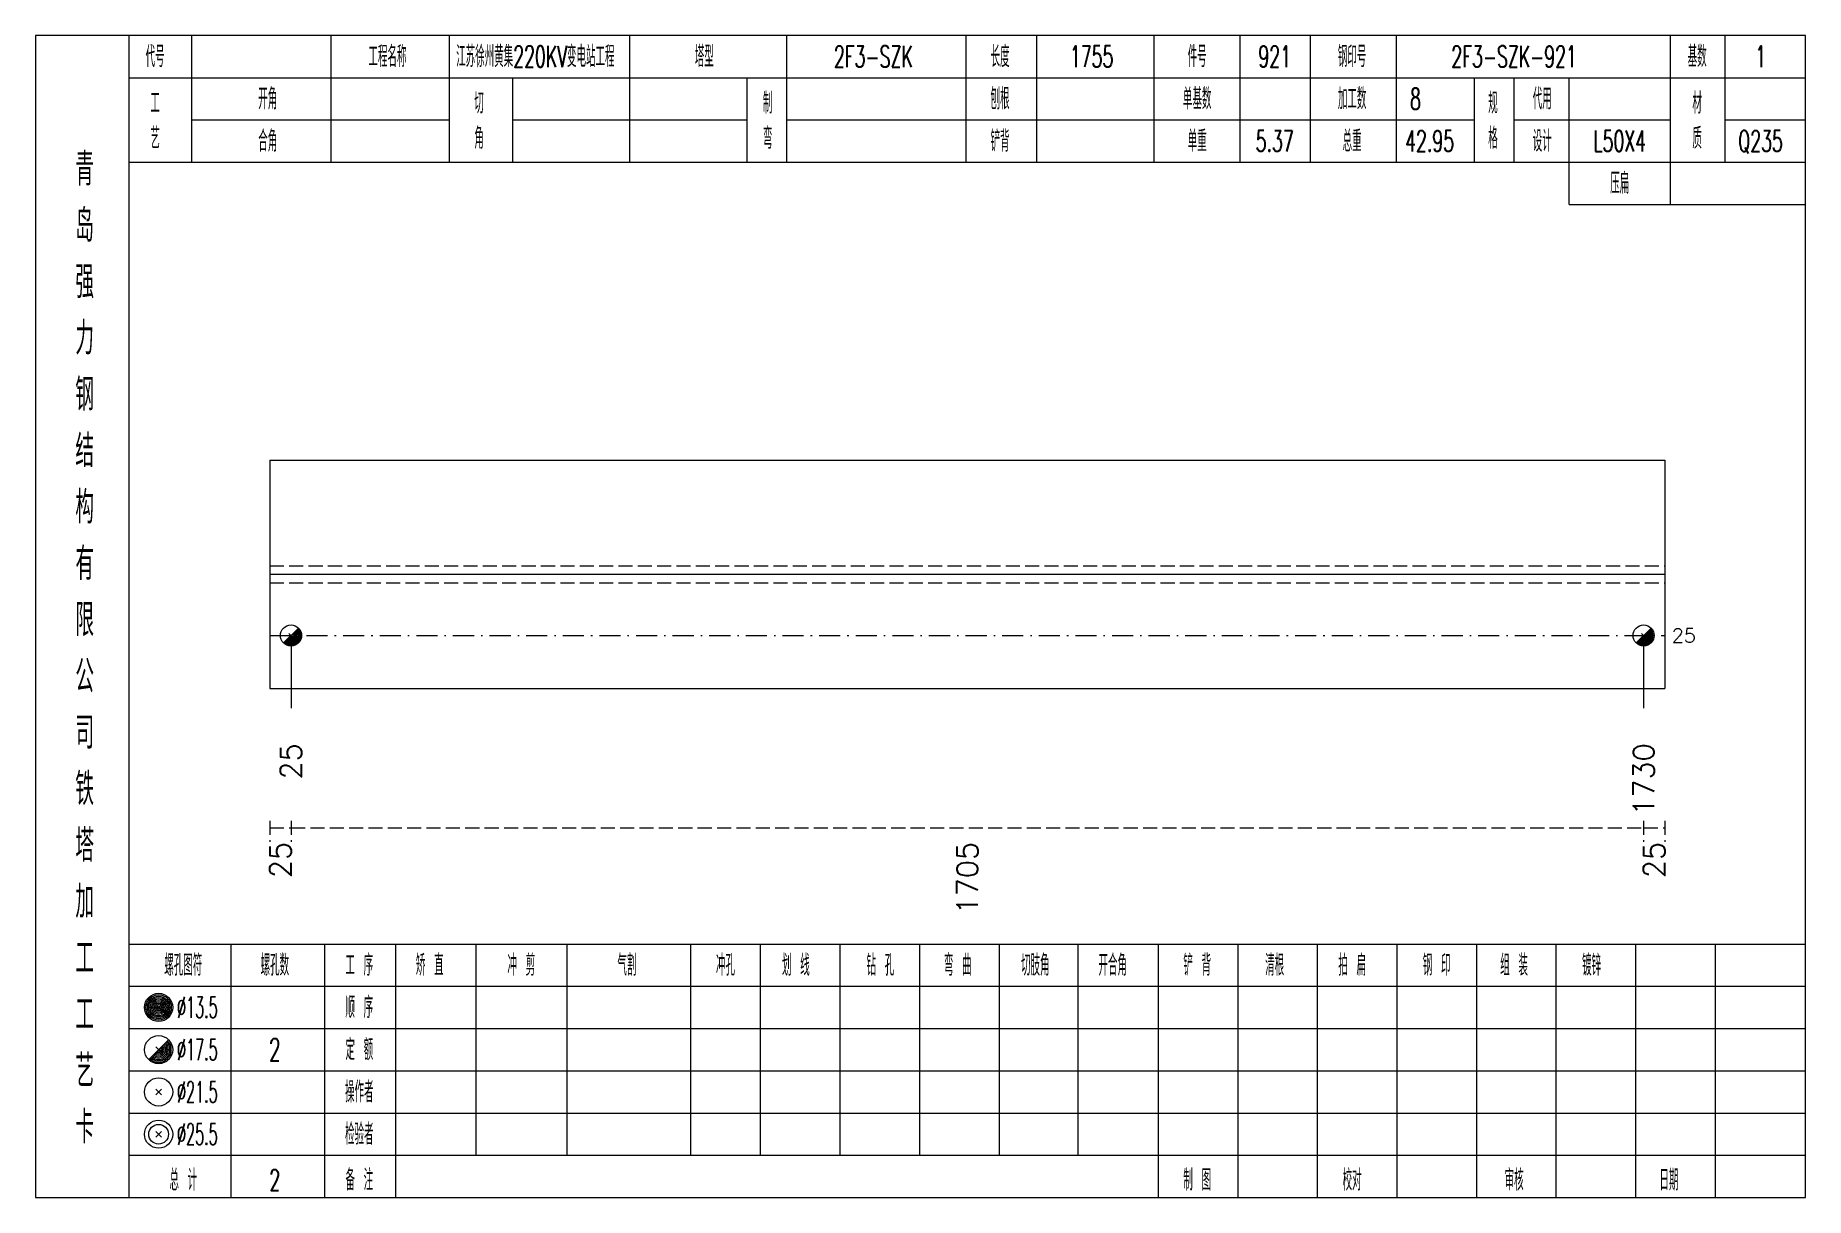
# Model space of a CAD drawing. Extents: x 0 to 4623, y -1159 to 4890.
# Drawn here: x 0 to 251.4, y 675 to 840 of the extents above; entities that cross this region are included whole.
import ezdxf
from ezdxf.enums import TextEntityAlignment as Align

# ---------------------------------------------------------------- set-up
doc = ezdxf.new("R2010")
doc.units = 0
doc.header["$MEASUREMENT"] = 0
doc.linetypes.add('一点画线', pattern=[5.2, 3, -1, 0.2, -1])
doc.linetypes.add('虚线', pattern=[2.75, 2, -0.75])
doc.layers.get('0').update_dxf_attribs({"linetype": 'CONTINUOUS', "lineweight": 25})
for name, color, linetype, lineweight in [('1', 7, 'CONTINUOUS', 25), ('4', 7, 'CONTINUOUS', 25), ('5', 7, 'CONTINUOUS', 25)]:
    doc.layers.add(name, color=color, linetype=linetype, lineweight=lineweight)
doc.styles.get("Standard").update_dxf_attribs({"font": 'simplex.shx', "width": 0.7, "height": 3, "bigfont": 'gbhzfs.shx'})

msp = doc.modelspace()

# ---------------------------------------------------------------- texts
at = {"color": 7, "linetype": 'Continuous', "lineweight": 13}
msp.add_text('25', height=2, dxfattribs=at).set_placement((232.4, 754.8), align=Align.MIDDLE_LEFT)
at = {"color": 8, "linetype": 'Continuous', "lineweight": 9}
for s, p in [('25', (34.8, 725.5)), ('1705', (132.35, 725.5)), ('25', (229.9, 725.5))]:
    msp.add_text(s, height=3, rotation=90, dxfattribs=at).set_placement(p, align=Align.MIDDLE_RIGHT)
at = {"layer": '1', "color": 7, "linetype": 'Continuous', "lineweight": 13}
for s, p in [('25', (36.3, 739.5)), ('1730', (228.4, 739.5))]:
    msp.add_text(s, height=3, rotation=90, dxfattribs=at).set_placement(p, align=Align.MIDDLE_RIGHT)
at = {"layer": '4', "color": 1, "linetype": 'Continuous', "lineweight": 13}
for s, height, width, p in [('代号', 3, 0.6, (17, 837)), ('工程名称', 3, 0.6, (50, 837)), ('江苏徐州黄集220KV变电站工程', 3, 0.6, (71, 837)), ('塔型', 3, 0.6, (95, 837)), ('2F3-SZK', 3, 0.6, (119, 837)), ('长度', 3, 0.6, (137, 837)), ('1755', 3, 0.6, (150, 837)), ('件号', 3, 0.6, (165, 837)), ('921', 3, 0.6, (176, 837)), ('钢印号', 3, 0.6, (187, 837)), ('2F3-SZK-921', 3, 0.6, (210, 837)), ('基数', 3, 0.6, (236, 837)), ('1', 3, 0.6, (245, 837)), ('开角', 3, 0.6, (33, 831)), ('制', 3, 0.6, (104, 830.4)), ('刨根', 3, 0.6, (137, 831)), ('单基数', 3, 0.6, (165, 831)), ('加工数', 3, 0.6, (187, 831)), ('8', 3, 0.6, (196, 831)), ('规', 3, 0.6, (207, 830.4)), ('代用', 3, 0.6, (214, 831)), ('材', 3, 0.6, (236, 830.4)), ('工', 3, 0.6, (17, 830.4)), ('切', 3, 0.6, (63, 830.4)), ('艺', 3, 0.6, (17, 825.4)), ('角', 3, 0.6, (63, 825.4)), ('弯', 3, 0.6, (104, 825.4)), ('格', 3, 0.6, (207, 825.4)), ('质', 3, 0.6, (236, 825.4)), ('合角', 3, 0.6, (33, 825)), ('铲背', 3, 0.6, (137, 825)), ('单重', 3, 0.6, (165, 825)), ('5.37', 3, 0.6, (176, 825)), ('总重', 3, 0.6, (187, 825)), ('42.95', 3, 0.6, (198, 825)), ('设计', 3, 0.6, (214, 825)), ('L50X4', 3, 0.6, (225, 825)), ('Q235', 3, 0.6, (245, 825)), ('青', 4.6, 0.8, (7, 821)), ('压扁', 3, 0.6, (225, 819)), ('岛', 4.6, 0.8, (7, 813)), ('强', 4.6, 0.8, (7, 805)), ('力', 4.6, 0.8, (7, 797)), ('钢', 4.6, 0.8, (7, 789)), ('结', 4.6, 0.8, (7, 781)), ('构', 4.6, 0.8, (7, 773)), ('有', 4.6, 0.8, (7, 765)), ('限', 4.6, 0.8, (7, 757)), ('公', 4.6, 0.8, (7, 749)), ('司', 4.6, 0.8, (7, 741)), ('铁', 4.6, 0.8, (7, 733)), ('塔', 4.6, 0.8, (7, 725)), ('加', 4.6, 0.8, (7, 717)), ('工', 4.6, 0.8, (7, 709)), ('螺孔图符', 3, 0.6, (21, 708)), ('螺孔数', 3, 0.6, (34, 708)), ('工 序', 3, 0.6, (46, 708)), ('矫 直', 3, 0.6, (56, 708)), ('冲 剪', 3, 0.6, (69, 708)), ('气割', 3, 0.6, (84, 708)), ('冲孔', 3, 0.6, (98, 708)), ('划 线', 3, 0.6, (108, 708)), ('钻 孔', 3, 0.6, (120, 708)), ('弯 曲', 3, 0.6, (131, 708)), ('切肢角', 3, 0.6, (142, 708)), ('开合角', 3, 0.6, (153, 708)), ('铲 背', 3, 0.6, (165, 708)), ('清根', 3, 0.6, (176, 708)), ('拍 扁', 3, 0.6, (187, 708)), ('钢 印', 3, 0.6, (199, 708)), ('组 装', 3, 0.6, (210, 708)), ('镀锌', 3, 0.6, (221, 708)), ('工', 4.6, 0.8, (7, 701)), ('%%C13.5', 3, 0.5, (23, 702)), ('顺 序', 3, 0.6, (46, 702)), ('%%C17.5', 3, 0.5, (23, 696)), ('2', 3.2, 0.6, (34, 696)), ('定 额', 3, 0.6, (46, 696)), ('艺', 4.6, 0.8, (7, 693)), ('%%C21.5', 3, 0.5, (23, 690)), ('操作者', 3, 0.6, (46, 690)), ('卡', 4.6, 0.8, (7, 685)), ('%%C25.5', 3, 0.5, (23, 684)), ('检验者', 3, 0.6, (46, 684)), ('总 计', 3, 0.6, (21, 677.5)), ('2', 3, 0.6, (34, 677.5)), ('备 注', 3, 0.6, (46, 677.5)), ('制 图', 3, 0.6, (165, 677.5)), ('校对', 3, 0.6, (187, 677.5)), ('审核', 3, 0.6, (210, 677.5)), ('日期', 3, 0.6, (232, 677.5))]:
    msp.add_text(s, height=height, dxfattribs=dict(at, width=width)).set_placement(p, align=Align.MIDDLE_CENTER)

# ---------------------------------------------------------------- blocks, each defined once
blk = doc.blocks.new('孔17.5')
at = {"layer": '5', "color": 7, "linetype": 'Continuous', "lineweight": 13}
for p, q in [((-0.707, -0.707), (0.707, 0.707)), ((-0.2, 0.2), (0.2, -0.2))]:
    blk.add_line(p, q, dxfattribs=at)
blk.add_circle((0, 0), 1, dxfattribs=at)
for radius in [0.9, 0.8, 0.7, 0.6, 0.5, 0.4, 0.3, 0.2, 0.1]:
    blk.add_arc((0, 0), radius, 225, 45, dxfattribs=at)

# ---------------------------------------------------------------- linework, layer by layer
at = {"color": 7, "linetype": 'Continuous', "lineweight": 18}
for p, q in [((33.3, 779.7), (33.3, 747.3)), ((33.3, 779.7), (231.4, 779.7)), ((231.4, 779.7), (231.4, 747.3)), ((33.3, 763.5), (231.4, 763.5))]:
    msp.add_line(p, q, dxfattribs=at)
at = {"color": 1, "linetype": '虚线', "lineweight": 18}
for p, q in [((33.3, 764.7), (231.4, 764.7)), ((33.3, 762.3), (231.4, 762.3))]:
    msp.add_line(p, q, dxfattribs=at)
at = {"color": 3, "linetype": '一点画线', "lineweight": 13}
msp.add_line((33.3, 754.8), (231.4, 754.8), dxfattribs=at)
at = {"color": 7, "linetype": 'Continuous', "lineweight": 13}
for p, q in [((36.3, 754.8), (36.3, 744.5)), ((228.4, 754.8), (228.4, 744.5))]:
    msp.add_line(p, q, dxfattribs=at)
at = {"color": 8, "linetype": '虚线', "lineweight": 9}
for p, q in [((33.3, 728.5), (33.3, 725.5)), ((33.3, 727.5), (36.3, 727.5)), ((36.3, 728.5), (36.3, 725.5)), ((36.3, 728.5), (36.3, 725.5)), ((36.3, 727.5), (228.4, 727.5)), ((228.4, 728.5), (228.4, 725.5)), ((228.4, 728.5), (228.4, 725.5)), ((228.4, 727.5), (231.4, 727.5)), ((231.4, 728.5), (231.4, 725.5))]:
    msp.add_line(p, q, dxfattribs=at)
at = {"layer": '1', "color": 7, "linetype": 'Continuous', "lineweight": 18}
msp.add_line((33.3, 747.3), (231.4, 747.3), dxfattribs=at)
at = {"layer": '4', "color": 1, "linetype": 'Continuous', "lineweight": 18}
for p, q in [((13.3, 675), (13.3, 840)), ((22.2, 822), (22.2, 840)), ((42, 822), (42, 840)), ((58.8, 822), (58.8, 840)), ((84.4, 822), (84.4, 840)), ((106.7, 822), (106.7, 840)), ((132.2, 822), (132.2, 840)), ((142.2, 822), (142.2, 840)), ((158.9, 822), (158.9, 840)), ((171.1, 822), (171.1, 840)), ((181.1, 822), (181.1, 840)), ((193.3, 822), (193.3, 840)), ((232.2, 816), (232.2, 840)), ((240, 822), (240, 840)), ((13.3, 834), (251.4, 834)), ((67.8, 822), (67.8, 834)), ((101.1, 822), (101.1, 834)), ((204.4, 822), (204.4, 834)), ((210, 822), (210, 834)), ((217.8, 816), (217.8, 834)), ((22.2, 828), (58.8, 828)), ((67.8, 828), (101.1, 828)), ((106.7, 828), (204.4, 828)), ((210, 828), (232.2, 828)), ((240, 828), (251.4, 828)), ((13.3, 822), (251.4, 822)), ((217.8, 816), (251.4, 816)), ((13.3, 711), (251.4, 711)), ((27.8, 675), (27.8, 711)), ((41.1, 675), (41.1, 711)), ((51.2, 675), (51.2, 711)), ((62.6, 681), (62.6, 711)), ((75.5, 681), (75.5, 711)), ((93.1, 681), (93.1, 711)), ((103, 681), (103, 711)), ((114.3, 681), (114.3, 711)), ((125.6, 681), (125.6, 711)), ((136.9, 681), (136.9, 711)), ((148.1, 681), (148.1, 711)), ((159.5, 681), (159.5, 711)), ((170.8, 681), (170.8, 711)), ((182.1, 681), (182.1, 711)), ((193.4, 681), (193.4, 711)), ((204.7, 681), (204.7, 711)), ((216, 681), (216, 711)), ((227.3, 681), (227.3, 711)), ((238.6, 681), (238.6, 711)), ((13.3, 705), (251.4, 705)), ((13.3, 699), (251.4, 699)), ((13.3, 693), (251.4, 693)), ((13.3, 687), (251.4, 687)), ((13.3, 681), (251.4, 681)), ((159.5, 675), (159.5, 681)), ((170.8, 675), (170.8, 681)), ((182.1, 675), (182.1, 681)), ((193.4, 675), (193.4, 681)), ((204.7, 675), (204.7, 681)), ((216, 675), (216, 681)), ((227.3, 675), (227.3, 681)), ((238.6, 675), (238.6, 681))]:
    msp.add_line(p, q, dxfattribs=at)
at = {"layer": '4', "color": 7, "linetype": 'Continuous', "lineweight": 13}
for p, q in [((17.3, 701.8), (17.7, 702.2)), ((17.7, 701.8), (17.3, 702.2)), ((16.086, 694.586), (18.914, 697.414)), ((17.1, 696.4), (17.9, 695.6)), ((17.1, 689.6), (17.9, 690.4)), ((17.1, 690.4), (17.9, 689.6)), ((17.1, 683.6), (17.9, 684.4)), ((17.1, 684.4), (17.9, 683.6))]:
    msp.add_line(p, q, dxfattribs=at)
at = {"layer": '4', "color": 1, "linetype": 'Continuous', "lineweight": 18}
msp.add_lwpolyline([(0, 840), (0, 675), (251.4, 675), (251.4, 840)], close=True, dxfattribs=at)
at = {"layer": '4', "color": 7, "linetype": 'Continuous', "lineweight": 13}
for centre, radius in [((17.5, 702), 2), ((17.5, 702), 1.8), ((17.5, 702), 1.6), ((17.5, 702), 1.4), ((17.5, 702), 1.2), ((17.5, 702), 1), ((17.5, 702), 0.8), ((17.5, 702), 0.6), ((17.5, 702), 0.4), ((17.5, 702), 0.2), ((17.5, 696), 2), ((17.5, 690), 2), ((17.5, 684), 2), ((17.5, 684), 1.4)]:
    msp.add_circle(centre, radius, dxfattribs=at)
for radius in [1.8, 1.6, 1.4, 1.2, 1, 0.8, 0.6, 0.4, 0.2]:
    msp.add_arc((17.5, 696), radius, 225, 45, dxfattribs=at)

# ---------------------------------------------------------------- block references
at = {"layer": '1', "color": 7, "linetype": 'Continuous', "lineweight": 13, "xscale": 1.5, "yscale": 1.5, "zscale": 1.5}
for p in [(36.3, 754.8), (228.4, 754.8)]:
    msp.add_blockref('孔17.5', p, dxfattribs=at)

msp.set_redraw_order([(e.dxf.handle, doc.entitydb.next_handle()) for e in msp.query("TEXT MTEXT ATTDEF DIMENSION ARC_DIMENSION")])  # texts and dimensions are drawn at this point

doc.saveas('drawing.dxf')
